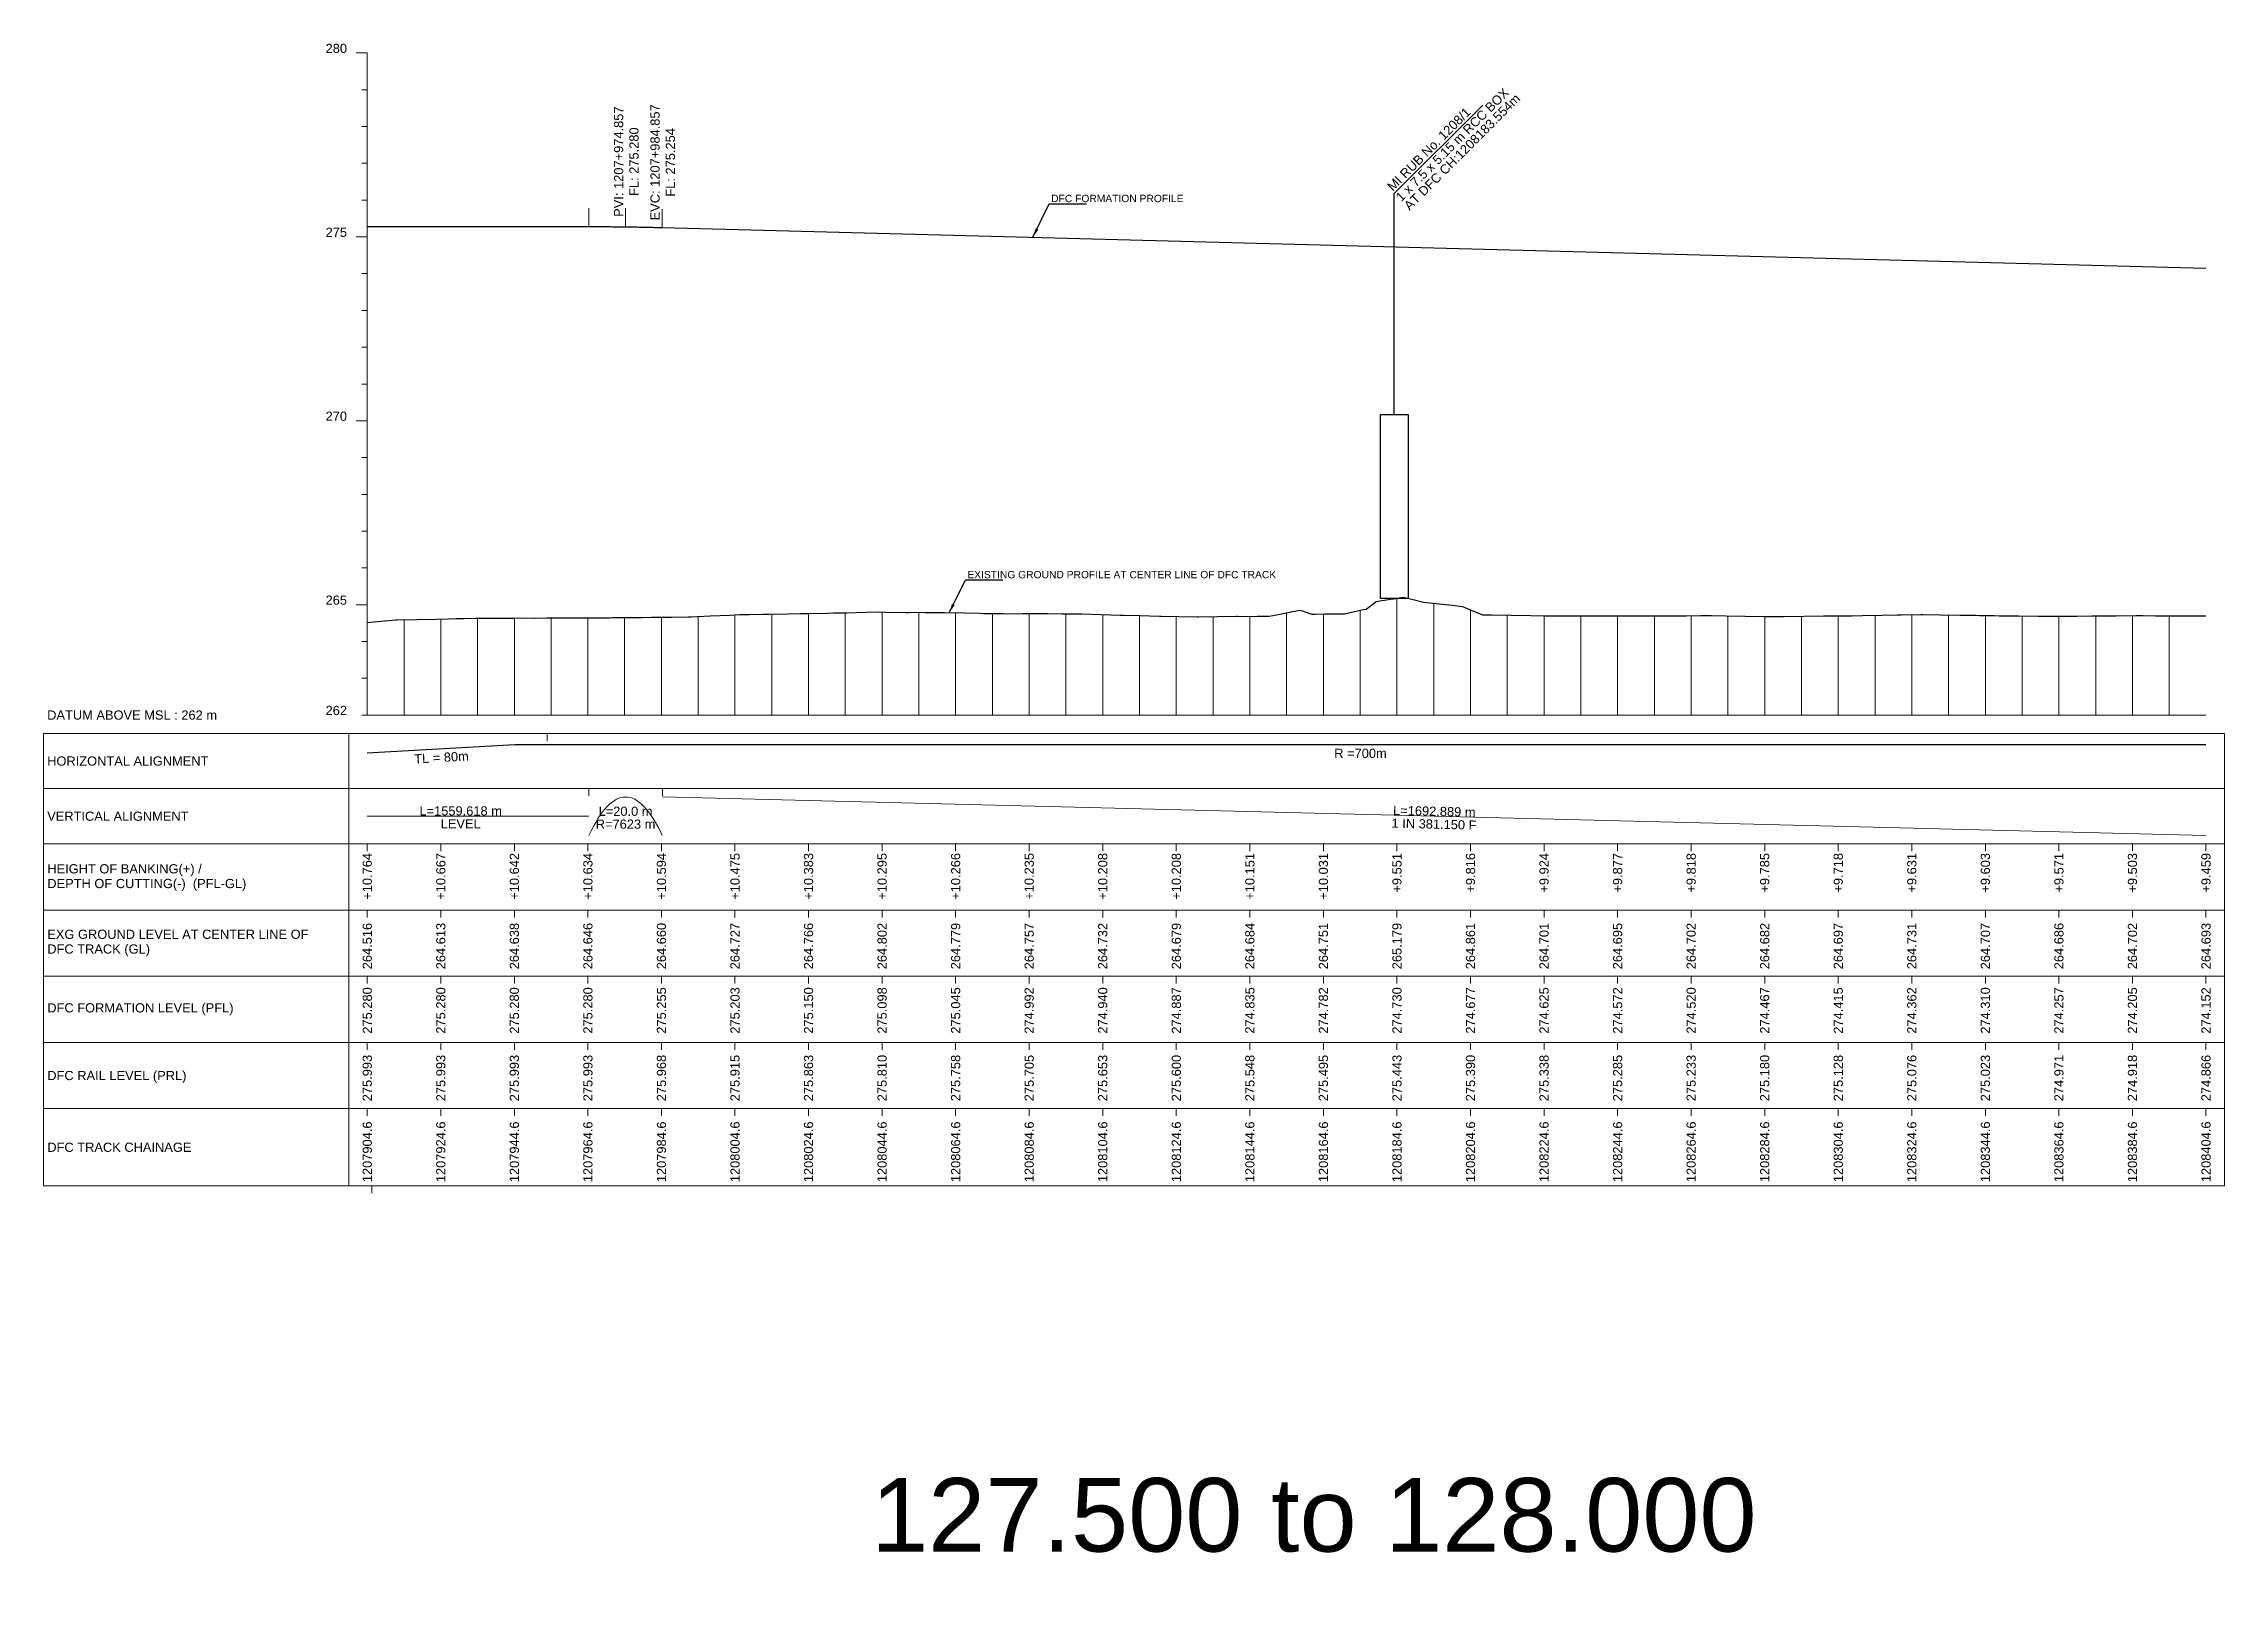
# Model space of a CAD drawing. Header units: metres. Extents: x 33905 to 43505, y -12340 to -11815.
# Drawn here: x 40912 to 41505, y -12237 to -11817 of the extents above; entities that cross this region are included whole.
import ezdxf
from ezdxf.enums import TextEntityAlignment as Align

# ---------------------------------------------------------------- set-up
doc = ezdxf.new("R2010")
doc.units = ezdxf.units.M
doc.header["$MEASUREMENT"] = 0
for name, color, linetype, lineweight in [('C-PROF-LABL-DG', 1, 'Continuous', 25), ('LS BRIDGE INDICATION', 10, 'Continuous', 30), ('LS CUT FILL', 10, 'Continuous', 0), ('LS DATUM', 7, 'Continuous', 0), ('LS DATUM X', 7, 'Continuous', 0), ('LS DATUM Y', 7, 'Continuous', 0), ('LS EXG GL', 7, 'Continuous', 0), ('LS EXG. GL', 7, 'Continuous', 0), ('LS FRAME', 7, 'Continuous', 0), ('LS PRO FL', 10, 'Continuous', 0), ('LS PRO. CUT & FILL', 10, 'Continuous', 0), ('LS PRO. DFCC CH', 10, 'Continuous', 0), ('LS PRO. FL', 10, 'Continuous', 0), ('LS PRO. RL', 10, 'Continuous', 0), ('LS PROFILE EXG GL', 7, 'Continuous', 30), ('LS PROFILE PRO FL', 1, 'Continuous', 30), ('LS TICKS', 7, 'Continuous', 0), ('Profile', 7, 'Continuous', 0), ('Profile Grid', 7, 'Continuous', 0), ('PROPOSED FL', 7, 'Continuous', 0)]:
    doc.layers.add(name, color=color, linetype=linetype, lineweight=lineweight)
for name, color, linetype in [("LS BRIDGE'S", 7, 'Continuous'), ('LS HORIZONTAL ALIGNMENT', 10, 'Continuous'), ('LS VERTICAL ALIGNMENT', 10, 'Continuous'), ('ref text', 3, 'Continuous')]:
    doc.layers.add(name, color=color, linetype=linetype)
doc.styles.add('Arial', font='arial.ttf')
doc.styles.get("Standard").update_dxf_attribs({"font": 'arial.ttf'})
doc.styles.add('Style-Arial', font='arial.ttf')
doc.styles.add('StyleArial', font='arial.ttf')
doc.dimstyles.get("Standard").update_dxf_attribs({"dimtxt": 0.18, "dimasz": 0.18, "dimexe": 0.18, "dimexo": 0.0625, "dimgap": 0.09, "dimtad": 0, "dimtih": 1, "dimtoh": 1, "dimdec": 4, "dimzin": 0, "dimdsep": 46, "dimtxsty": 'Standard', "dimcen": 0.09, "dimadec": 0, "dimazin": 0, "dimtfac": 1, "dimtdec": 4, "dimtofl": 0, "dimtmove": 0, "dimatfit": 3, "dimfxl": 1, "dimtolj": 1, "dimtzin": 0, "dimarcsym": 0})

msp = doc.modelspace()

# ---------------------------------------------------------------- texts
at = {"layer": 'C-PROF-LABL-DG', "color": 1, "linetype": 'Continuous', "lineweight": 25, "char_height": 2.5, "attachment_point": 5, "rotation": 90, "style": 'Arial'}
for s, insert in [('PVI: 1207+974.857\\PFL: 275.280', (41070.46, -11849.55)), ('EVC: 1207+984.857\\PFL: 275.254', (41080.36, -11849.74))]:
    msp.add_mtext(s, dxfattribs=dict(at, insert=insert))
at = {"layer": "LS BRIDGE'S", "color": 10}
for s, p in [('1 x 7.5 x 5.15 m RCC BOX', (41281.18, -11860.58)), ('MI RUB No. 1208/1', (41278.88, -11857.74)), ('AT DFC CH:1208183.554m', (41283.44, -11862.96))]:
    msp.add_text(s, height=2.5, rotation=45, dxfattribs=at).set_placement(p)
at = {"layer": 'LS CUT FILL', "style": 'Style-Arial'}
for s, p in [('+10.764', (41000, -12037.5)), ('+10.667', (41020, -12037.5)), ('+10.475', (41100, -12037.5)), ('+10.383', (41120, -12037.5)), ('+10.295', (41140, -12037.5)), ('+10.266', (41160, -12037.5)), ('+10.235', (41180, -12037.5)), ('+10.208', (41200, -12037.5)), ('+10.208', (41220, -12037.5)), ('+10.151', (41240, -12037.5)), ('+9.816', (41300, -12037.5)), ('+9.924', (41320, -12037.5)), ('+9.877', (41340, -12037.5)), ('+9.818', (41360, -12037.5)), ('+9.785', (41380, -12037.5)), ('+9.718', (41400, -12037.5)), ('+9.631', (41420, -12037.5)), ('+9.603', (41440, -12037.5)), ('+9.459', (41500, -12037.5))]:
    msp.add_text(s, height=2.5, rotation=90, dxfattribs=at).set_placement(p, align=Align.MIDDLE_RIGHT)
at = {"layer": 'LS CUT FILL', "color": 1, "lineweight": 0, "style": 'Style-Arial'}
for s, p in [('+10.642', (41040, -12037.5)), ('+10.634', (41060, -12037.5)), ('+10.594', (41080, -12037.5)), ('+10.031', (41260, -12037.5)), ('+9.551', (41280, -12037.5)), ('+9.571', (41460, -12037.5)), ('+9.503', (41480, -12037.5))]:
    msp.add_text(s, height=2.5, rotation=90, dxfattribs=at).set_placement(p, align=Align.MIDDLE_RIGHT)
at = {"layer": 'LS DATUM', "color": 7, "style": 'StyleArial'}
msp.add_text('DATUM ABOVE MSL : 262 m', height=2.5, rotation=0.00003, dxfattribs=at).set_placement((40912.97, -12000), align=Align.MIDDLE_LEFT)
at = {"layer": 'LS DATUM Y', "color": 7, "lineweight": 0, "style": 'Style-Arial'}
for s, p in [('280', (40994.5, -11820)), ('280', (40994.5, -11820)), ('275', (40994.5, -11870)), ('270', (40994.5, -11920)), ('265', (40994.5, -11970)), ('262', (40994.5, -12000))]:
    msp.add_text(s, height=2.5, dxfattribs=at).set_placement(p, align=Align.RIGHT)
at = {"layer": 'LS EXG GL', "style": 'Style-Arial'}
for s, p in [('264.516', (41000, -12056.5)), ('264.613', (41020, -12056.5)), ('264.638', (41040, -12056.5)), ('264.646', (41060, -12056.5)), ('264.660', (41080, -12056.5)), ('264.727', (41100, -12056.5)), ('264.766', (41120, -12056.5)), ('264.802', (41140, -12056.5)), ('264.779', (41160, -12056.5)), ('264.757', (41180, -12056.5)), ('264.861', (41300, -12056.5)), ('264.701', (41320, -12056.5)), ('264.695', (41340, -12056.5)), ('264.702', (41360, -12056.5)), ('264.682', (41380, -12056.5)), ('264.697', (41400, -12056.5)), ('264.731', (41420, -12056.5)), ('264.707', (41440, -12056.5)), ('264.686', (41460, -12056.5)), ('264.702', (41480, -12056.5)), ('264.693', (41500, -12056.5))]:
    msp.add_text(s, height=2.5, rotation=90, dxfattribs=at).set_placement(p, align=Align.MIDDLE_RIGHT)
at = {"layer": 'LS EXG GL', "color": 7, "lineweight": 0, "style": 'Style-Arial'}
for s, p in [('264.732', (41200, -12056.5)), ('264.679', (41220, -12056.5)), ('264.684', (41240, -12056.5)), ('264.751', (41260, -12056.5)), ('265.179', (41280, -12056.5))]:
    msp.add_text(s, height=2.5, rotation=90, dxfattribs=at).set_placement(p, align=Align.MIDDLE_RIGHT)
at = {"layer": 'LS EXG. GL', "color": 7, "style": 'StyleArial'}
for s, p in [('EXG GROUND LEVEL AT CENTER LINE OF ', (40913, -12059.6)), ('DFC TRACK (GL)', (40913, -12063.6))]:
    msp.add_text(s, height=2.5, rotation=0.00003, dxfattribs=at).set_placement(p, align=Align.MIDDLE_LEFT)
at = {"layer": 'LS HORIZONTAL ALIGNMENT', "style": 'StyleArial'}
msp.add_text('HORIZONTAL ALIGNMENT', height=2.5, rotation=0.00003, dxfattribs=at).set_placement((40912.97, -12012.5), align=Align.MIDDLE_LEFT)
at = {"layer": 'LS HORIZONTAL ALIGNMENT', "insert": (41020.19, -12011.54), "char_height": 2.5, "attachment_point": 5, "rotation": 3.23606, "line_spacing_factor": 0.6, "style": 'Style-Arial'}
msp.add_mtext('TL = 80m', dxfattribs=at)
at = {"layer": 'LS HORIZONTAL ALIGNMENT', "insert": (41270.08, -12010.42), "char_height": 2.5, "attachment_point": 5, "line_spacing_factor": 0.6, "style": 'Style-Arial'}
msp.add_mtext('R =700m', dxfattribs=at)
at = {"layer": 'LS PRO FL', "style": 'Style-Arial'}
for s, p in [('275.280', (41000, -12074)), ('275.280', (41020, -12074)), ('275.280', (41040, -12074)), ('275.280', (41060, -12074)), ('275.255', (41080, -12074)), ('275.203', (41100, -12074)), ('275.150', (41120, -12074)), ('275.098', (41140, -12074)), ('275.045', (41160, -12074)), ('274.992', (41180, -12074)), ('274.940', (41200, -12074)), ('274.887', (41220, -12074)), ('274.835', (41240, -12074)), ('274.782', (41260, -12074)), ('274.730', (41280, -12074)), ('274.677', (41300, -12074)), ('274.625', (41320, -12074)), ('274.572', (41340, -12074)), ('274.520', (41360, -12074)), ('274.467', (41380, -12074)), ('274.415', (41400, -12074)), ('274.362', (41420, -12074)), ('274.310', (41440, -12074)), ('274.257', (41460, -12074)), ('274.205', (41480, -12074)), ('274.152', (41500, -12074))]:
    msp.add_text(s, height=2.5, rotation=90, dxfattribs=at).set_placement(p, align=Align.MIDDLE_RIGHT)
at = {"layer": 'LS PRO. CUT & FILL', "color": 10, "style": 'StyleArial'}
for s, p in [('HEIGHT OF BANKING(+) /', (40913, -12041.8)), ('DEPTH OF CUTTING(-)  (PFL-GL)', (40913, -12045.8))]:
    msp.add_text(s, height=2.5, rotation=0.00003, dxfattribs=at).set_placement(p, align=Align.MIDDLE_LEFT)
at = {"layer": 'LS PRO. DFCC CH'}
for s, p in [('1207904.6', (41001.25, -12127)), ('1207924.6', (41021.25, -12127)), ('1207944.6', (41041.25, -12127)), ('1207964.6', (41061.25, -12127)), ('1207984.6', (41081.25, -12127)), ('1208004.6', (41101.25, -12127)), ('1208024.6', (41121.25, -12127)), ('1208044.6', (41141.25, -12127)), ('1208064.6', (41161.25, -12127)), ('1208084.6', (41181.25, -12127)), ('1208104.6', (41201.25, -12127)), ('1208124.6', (41221.25, -12127)), ('1208144.6', (41241.25, -12127)), ('1208164.6', (41261.25, -12127)), ('1208184.6', (41281.25, -12127)), ('1208204.6', (41301.25, -12127)), ('1208224.6', (41321.25, -12127)), ('1208244.6', (41341.25, -12127)), ('1208264.6', (41361.25, -12127)), ('1208284.6', (41381.25, -12127)), ('1208304.6', (41401.25, -12127)), ('1208324.6', (41421.25, -12127)), ('1208344.6', (41441.25, -12127)), ('1208364.6', (41461.25, -12127)), ('1208384.6', (41481.25, -12127)), ('1208404.6', (41501.25, -12127))]:
    msp.add_text(s, height=2.5, rotation=90, dxfattribs=at).set_placement(p)
at = {"layer": 'LS PRO. DFCC CH', "color": 10, "style": 'Style-Arial'}
msp.add_text('DFC TRACK CHAINAGE', height=2.5, rotation=0.00003, dxfattribs=at).set_placement((40913, -12117.5), align=Align.MIDDLE_LEFT)
at = {"layer": 'LS PRO. FL', "color": 10, "style": 'StyleArial'}
msp.add_text('DFC FORMATION LEVEL (PFL) ', height=2.5, rotation=0.00003, dxfattribs=at).set_placement((40913, -12079.6), align=Align.MIDDLE_LEFT)
at = {"layer": 'LS PRO. RL', "color": 10, "style": 'StyleArial'}
msp.add_text('DFC RAIL LEVEL (PRL)', height=2.5, rotation=0.00003, dxfattribs=at).set_placement((40913, -12098), align=Align.MIDDLE_LEFT)
at = {"layer": 'LS PRO. RL'}
for s, p in [('275.993', (41001.25, -12105)), ('275.993', (41021.25, -12105)), ('275.993', (41041.25, -12105)), ('275.993', (41061.25, -12105)), ('275.968', (41081.25, -12105)), ('275.915', (41101.25, -12105)), ('275.863', (41121.25, -12105)), ('275.810', (41141.25, -12105)), ('275.758', (41161.25, -12105)), ('275.705', (41181.25, -12105)), ('275.653', (41201.25, -12105)), ('275.600', (41221.25, -12105)), ('275.548', (41241.25, -12105)), ('275.495', (41261.25, -12105)), ('275.443', (41281.25, -12105)), ('275.390', (41301.25, -12105)), ('275.338', (41321.25, -12105)), ('275.285', (41341.25, -12105)), ('275.233', (41361.25, -12105)), ('275.180', (41381.25, -12105)), ('275.128', (41401.25, -12105)), ('275.076', (41421.25, -12105)), ('275.023', (41441.25, -12105)), ('274.971', (41461.25, -12105)), ('274.918', (41481.25, -12105)), ('274.866', (41501.25, -12105))]:
    msp.add_text(s, height=2.5, rotation=90, dxfattribs=at).set_placement(p)
at = {"layer": 'LS PROFILE EXG GL', "color": 7, "lineweight": 0, "style": 'Style-Arial'}
msp.add_text('EXISTING GROUND PROFILE AT CENTER LINE OF DFC TRACK', height=2, dxfattribs=at).set_placement((41163.19, -11962.82))
at = {"layer": 'LS PROFILE PRO FL', "style": 'Style-Arial'}
msp.add_text(' DFC FORMATION PROFILE', height=2, dxfattribs=at).set_placement((41185.19, -11860.56, 0))
at = {"layer": 'LS VERTICAL ALIGNMENT', "style": 'StyleArial'}
msp.add_text('VERTICAL ALIGNMENT', height=2.5, rotation=0.00003, dxfattribs=at).set_placement((40912.97, -12027.5), align=Align.MIDDLE_LEFT)
at = {"layer": 'LS VERTICAL ALIGNMENT', "insert": (41025.41, -12027.81), "char_height": 2.5, "attachment_point": 5, "line_spacing_factor": 0.84, "style": 'Style-Arial'}
msp.add_mtext('L=1559.618 m\\PLEVEL', dxfattribs=at)
at = {"layer": 'LS VERTICAL ALIGNMENT', "color": 1, "lineweight": 0, "insert": (41070.24, -12027.92), "char_height": 2.5, "attachment_point": 5, "line_spacing_factor": 0.84, "style": 'Style-Arial'}
msp.add_mtext('L=20.0 m\\PR=7623 m', dxfattribs=at)
at = {"layer": 'LS VERTICAL ALIGNMENT', "color": 1, "lineweight": 0, "insert": (41290.12, -12027.92), "char_height": 2.5, "attachment_point": 5, "rotation": 358.56708, "line_spacing_factor": 0.84, "style": 'Style-Arial'}
msp.add_mtext('L=1692.889 m\\P1 IN 381.150 F', dxfattribs=at)
at = {"layer": 'ref text', "color": 3, "insert": (41137, -12227.71), "char_height": 20, "width": 259.0433, "attachment_point": 7, "bg_fill": 3, "box_fill_scale": 1.5, "bg_fill_color": 256, "bg_fill_transparency": 0}
msp.add_mtext('127.500 to 128.000', dxfattribs=at)

# ---------------------------------------------------------------- linework, layer by layer
at = {"layer": 'LS BRIDGE INDICATION'}
msp.add_lwpolyline([(41275.54, -11918.33), (41283.04, -11918.33), (41283.04, -11968.33), (41275.54, -11968.33)], close=True, dxfattribs=at)
at = {"layer": "LS BRIDGE'S", "color": 10}
msp.add_lwpolyline([(41279.29, -11918.33), (41279.29, -11858.23), (41303.34, -11834.18)], dxfattribs=at)
at = {"layer": 'LS DATUM X', "color": 7, "linetype": 'Continuous', "lineweight": 0}
msp.add_line((41000, -12000), (41500, -12000), dxfattribs=at)
at = {"layer": 'LS DATUM Y', "color": 7, "linetype": 'Continuous', "lineweight": 0}
for p, q in [((40997, -11820), (41000, -11820)), ((40997, -11820), (41000, -11820)), ((41000, -12000), (41000, -11820)), ((40998.5, -11830), (41000, -11830)), ((40998.5, -11840), (41000, -11840)), ((40998.5, -11850), (41000, -11850)), ((40998.5, -11860), (41000, -11860)), ((40997, -11870), (41000, -11870)), ((40998.5, -11880), (41000, -11880)), ((40998.5, -11890), (41000, -11890)), ((40998.5, -11900), (41000, -11900)), ((40998.5, -11910), (41000, -11910)), ((40997, -11920), (41000, -11920)), ((40998.5, -11930), (41000, -11930)), ((40998.5, -11940), (41000, -11940)), ((40998.5, -11950), (41000, -11950)), ((40998.5, -11960), (41000, -11960)), ((40997, -11970), (41000, -11970)), ((40998.5, -11980), (41000, -11980)), ((40998.5, -11990), (41000, -11990)), ((40998.5, -12000), (41000, -12000))]:
    msp.add_line(p, q, dxfattribs=at)
at = {"layer": 'LS FRAME'}
for points in [[(40995, -12005), (40912, -12005), (40912, -12020), (40995, -12020)], [(40995, -12020), (40912, -12020), (40912, -12035), (40995, -12035)], [(40995, -12035), (40912, -12035), (40912, -12053), (40995, -12053)], [(40995, -12053), (40912, -12053), (40912, -12071), (40995, -12071)], [(40995, -12071), (40912, -12071), (40912, -12089), (40995, -12089)], [(40995, -12089), (40912, -12089), (40912, -12107), (40995, -12107)], [(40995, -12107), (40912, -12107), (40912, -12128), (40995, -12128)]]:
    msp.add_lwpolyline(points, dxfattribs=at)
at = {"layer": 'LS FRAME', "color": 7, "linetype": 'Continuous', "lineweight": 0, "flags": 128}
for points in [[(40995, -12020), (41505, -12020), (41505, -12005), (40995, -12005), (40995, -12020)], [(40995, -12035), (41505, -12035), (41505, -12020), (40995, -12020), (40995, -12035)], [(40995, -12053), (41505, -12053), (41505, -12035), (40995, -12035), (40995, -12053)], [(40995, -12071), (41505, -12071), (41505, -12053), (40995, -12053), (40995, -12071)], [(40995, -12089), (41505, -12089), (41505, -12071), (40995, -12071), (40995, -12089)], [(40995, -12107), (41505, -12107), (41505, -12089), (40995, -12089), (40995, -12107)], [(40995, -12128), (41505, -12128), (41505, -12107), (40995, -12107), (40995, -12128)]]:
    msp.add_lwpolyline(points, close=True, dxfattribs=at)
at = {"layer": 'LS HORIZONTAL ALIGNMENT', "flags": 128}
msp.add_lwpolyline([(41000, -12010.25), (41040.15, -12008), (41040.15, -12008), (41500, -12008)], dxfattribs=at)
at = {"layer": 'LS PROFILE EXG GL', "flags": 128}
msp.add_lwpolyline([(41000, -11974.84), (41002.82, -11974.56), (41007.75, -11974.09), (41008.15, -11974.08), (41013.49, -11973.99), (41018.82, -11973.89), (41022.13, -11973.83), (41024.15, -11973.77), (41026.23, -11973.71), (41029.49, -11973.69), (41034.82, -11973.65), (41040.15, -11973.62), (41042.57, -11973.6), (41045.46, -11973.63), (41045.59, -11973.63), (41048.78, -11973.55), (41050.77, -11973.55), (41056.08, -11973.54), (41061.39, -11973.53), (41066.1, -11973.53), (41066.7, -11973.52), (41072.02, -11973.48), (41074.79, -11973.46), (41077.33, -11973.43), (41082.64, -11973.37), (41087.33, -11973.31), (41087.95, -11973.29), (41093.26, -11973.04), (41098.57, -11972.8), (41101.3, -11972.67), (41103.88, -11972.64), (41107.5, -11972.59), (41109.19, -11972.55), (41114.5, -11972.44), (41117.79, -11972.38), (41119.81, -11972.35), (41125.12, -11972.27), (41126.73, -11972.25), (41130.43, -11972.17), (41135.74, -11972.05), (41139.3, -11971.97), (41141.05, -11972), (41146.36, -11972.12), (41147.21, -11972.13), (41147.71, -11972.05), (41151.67, -11972.09), (41155.58, -11972.12), (41156.98, -11972.15), (41162.29, -11972.25), (41166.47, -11972.33), (41167.6, -11972.35), (41172.91, -11972.43), (41173.84, -11972.44), (41178.22, -11972.43), (41183.53, -11972.42), (41184.96, -11972.42), (41188.84, -11972.46), (41194.15, -11972.51), (41194.27, -11972.52), (41199.47, -11972.66), (41204.78, -11972.81), (41205.76, -11972.83), (41210.09, -11972.98), (41215.4, -11973.15), (41215.86, -11973.16), (41220.71, -11973.22), (41225.55, -11973.28), (41226.02, -11973.27), (41231.33, -11973.22), (41236.28, -11973.16), (41236.64, -11973.16), (41238.62, -11973.17), (41241.95, -11973.15), (41245.22, -11973.12), (41247.26, -11972.72), (41252.57, -11971.67), (41253.72, -11971.44), (41256.85, -11972.61), (41257.88, -11972.57), (41260.4, -11972.47), (41263.19, -11972.47), (41265.84, -11972.47), (41268.5, -11971.85), (41270.93, -11971.29), (41271.65, -11971.22), (41273.81, -11969.56), (41274.39, -11969.11), (41278.24, -11968.51), (41279.12, -11968.36), (41281.68, -11967.92), (41284.43, -11968.59), (41287.24, -11969.27), (41289.74, -11969.55), (41295.05, -11970.16), (41297.86, -11970.49), (41300.36, -11971.55), (41302.03, -11972.25), (41303.24, -11972.72), (41305.67, -11972.76), (41310.98, -11972.84), (41316.29, -11972.93), (41320.35, -11973), (41321.61, -11973.02), (41323.83, -11973.05), (41324.26, -11973.05), (41326.92, -11973.06), (41328.66, -11973.06), (41332.23, -11973.06), (41337.54, -11973.06), (41342.85, -11973.05), (41342.94, -11973.05), (41343.67, -11973.06), (41348.16, -11973.04), (41349.04, -11973.04), (41353.47, -11973.02), (41358.78, -11972.99), (41362.64, -11972.97), (41364.09, -11972.95), (41365.55, -11972.92), (41369.4, -11972.99), (41374.71, -11973.09), (41380.02, -11973.18), (41381.14, -11973.2), (41381.78, -11973.21), (41383.51, -11973.19), (41385.33, -11973.17), (41390.64, -11973.12), (41395.95, -11973.07), (41401.26, -11973.02), (41403.74, -11972.99), (41406.57, -11972.94), (41411.88, -11972.84), (41415.99, -11972.77), (41417.19, -11972.74), (41422.5, -11972.64), (41423.08, -11972.63), (41427.81, -11972.71), (41433.12, -11972.81), (41437.39, -11972.88), (41438.43, -11972.9), (41442.4, -11972.97), (41443.75, -11972.99), (41444.51, -11973), (41449.06, -11973.04), (41454.37, -11973.09), (41459.68, -11973.14), (41461.12, -11973.15), (41464.99, -11973.08), (41468.93, -11973.01), (41470.3, -11973), (41475.61, -11972.99), (41480.92, -11972.98), (41482.84, -11972.97), (41486.23, -11973.01), (41490.38, -11973.05), (41491.54, -11973.05), (41496.85, -11973.07), (41500, -11973.07)], dxfattribs=at)
at = {"layer": 'LS PROFILE PRO FL', "flags": 128}
msp.add_lwpolyline([(41000, -11867.2), (41060.24, -11867.2), (41060.67, -11867.2), (41061.09, -11867.2), (41061.52, -11867.2), (41061.94, -11867.2), (41062.37, -11867.2), (41062.79, -11867.2), (41063.22, -11867.21), (41063.65, -11867.21), (41064.07, -11867.21), (41064.5, -11867.21), (41064.92, -11867.21), (41065.35, -11867.22), (41065.77, -11867.22), (41066.2, -11867.22), (41066.62, -11867.23), (41067.05, -11867.23), (41067.48, -11867.23), (41067.9, -11867.24), (41068.33, -11867.24), (41068.75, -11867.25), (41069.18, -11867.25), (41069.6, -11867.26), (41070.03, -11867.26), (41070.45, -11867.27), (41070.88, -11867.27), (41071.31, -11867.28), (41071.73, -11867.29), (41072.16, -11867.29), (41072.58, -11867.3), (41073.01, -11867.31), (41073.43, -11867.31), (41073.86, -11867.32), (41074.28, -11867.33), (41074.71, -11867.34), (41075.14, -11867.35), (41075.56, -11867.35), (41075.99, -11867.36), (41076.41, -11867.37), (41076.84, -11867.38), (41077.26, -11867.39), (41077.69, -11867.4), (41078.11, -11867.41), (41078.54, -11867.42), (41078.96, -11867.43), (41079.39, -11867.44), (41079.82, -11867.45), (41080.24, -11867.46), (41500, -11878.48)], dxfattribs=at)
at = {"layer": 'LS TICKS', "color": 7, "linetype": 'Continuous', "lineweight": 0, "flags": 128}
for points in [[(41048.92, -12007), (41048.92, -12005)], [(41060.28, -12022), (41060.28, -12020)], [(41080.28, -12022), (41080.28, -12020)], [(41000, -12037), (41000, -12035)], [(41020, -12037), (41020, -12035)], [(41040, -12037), (41040, -12035)], [(41060, -12037), (41060, -12035)], [(41080, -12037), (41080, -12035)], [(41100, -12037), (41100, -12035)], [(41120, -12037), (41120, -12035)], [(41140, -12037), (41140, -12035)], [(41160, -12037), (41160, -12035)], [(41180, -12037), (41180, -12035)], [(41200, -12037), (41200, -12035)], [(41220, -12037), (41220, -12035)], [(41240, -12037), (41240, -12035)], [(41260, -12037), (41260, -12035)], [(41280, -12037), (41280, -12035)], [(41300, -12037), (41300, -12035)], [(41320, -12037), (41320, -12035)], [(41340, -12037), (41340, -12035)], [(41360, -12037), (41360, -12035)], [(41380, -12037), (41380, -12035)], [(41400, -12037), (41400, -12035)], [(41420, -12037), (41420, -12035)], [(41440, -12037), (41440, -12035)], [(41460, -12037), (41460, -12035)], [(41480, -12037), (41480, -12035)], [(41500, -12037), (41500, -12035)], [(41000, -12055), (41000, -12053)], [(41020, -12055), (41020, -12053)], [(41040, -12055), (41040, -12053)], [(41060, -12055), (41060, -12053)], [(41080, -12055), (41080, -12053)], [(41100, -12055), (41100, -12053)], [(41120, -12055), (41120, -12053)], [(41140, -12055), (41140, -12053)], [(41160, -12055), (41160, -12053)], [(41180, -12055), (41180, -12053)], [(41200, -12055), (41200, -12053)], [(41220, -12055), (41220, -12053)], [(41240, -12055), (41240, -12053)], [(41260, -12055), (41260, -12053)], [(41280, -12055), (41280, -12053)], [(41300, -12055), (41300, -12053)], [(41320, -12055), (41320, -12053)], [(41340, -12055), (41340, -12053)], [(41360, -12055), (41360, -12053)], [(41380, -12055), (41380, -12053)], [(41400, -12055), (41400, -12053)], [(41420, -12055), (41420, -12053)], [(41440, -12055), (41440, -12053)], [(41460, -12055), (41460, -12053)], [(41480, -12055), (41480, -12053)], [(41500, -12055), (41500, -12053)], [(41000, -12073), (41000, -12071)], [(41020, -12073), (41020, -12071)], [(41040, -12073), (41040, -12071)], [(41060, -12073), (41060, -12071)], [(41080, -12073), (41080, -12071)], [(41100, -12073), (41100, -12071)], [(41120, -12073), (41120, -12071)], [(41140, -12073), (41140, -12071)], [(41160, -12073), (41160, -12071)], [(41180, -12073), (41180, -12071)], [(41200, -12073), (41200, -12071)], [(41220, -12073), (41220, -12071)], [(41240, -12073), (41240, -12071)], [(41260, -12073), (41260, -12071)], [(41280, -12073), (41280, -12071)], [(41300, -12073), (41300, -12071)], [(41320, -12073), (41320, -12071)], [(41340, -12073), (41340, -12071)], [(41360, -12073), (41360, -12071)], [(41380, -12073), (41380, -12071)], [(41400, -12073), (41400, -12071)], [(41420, -12073), (41420, -12071)], [(41440, -12073), (41440, -12071)], [(41460, -12073), (41460, -12071)], [(41480, -12073), (41480, -12071)], [(41500, -12073), (41500, -12071)], [(41000, -12091), (41000, -12089)], [(41020, -12091), (41020, -12089)], [(41040, -12091), (41040, -12089)], [(41060, -12091), (41060, -12089)], [(41080, -12091), (41080, -12089)], [(41100, -12091), (41100, -12089)], [(41120, -12091), (41120, -12089)], [(41140, -12091), (41140, -12089)], [(41160, -12091), (41160, -12089)], [(41180, -12091), (41180, -12089)], [(41200, -12091), (41200, -12089)], [(41220, -12091), (41220, -12089)], [(41240, -12091), (41240, -12089)], [(41260, -12091), (41260, -12089)], [(41280, -12091), (41280, -12089)], [(41300, -12091), (41300, -12089)], [(41320, -12091), (41320, -12089)], [(41340, -12091), (41340, -12089)], [(41360, -12091), (41360, -12089)], [(41380, -12091), (41380, -12089)], [(41400, -12091), (41400, -12089)], [(41420, -12091), (41420, -12089)], [(41440, -12091), (41440, -12089)], [(41460, -12091), (41460, -12089)], [(41480, -12091), (41480, -12089)], [(41500, -12091), (41500, -12089)], [(41000, -12109), (41000, -12107)], [(41020, -12109), (41020, -12107)], [(41040, -12109), (41040, -12107)], [(41060, -12109), (41060, -12107)], [(41080, -12109), (41080, -12107)], [(41100, -12109), (41100, -12107)], [(41120, -12109), (41120, -12107)], [(41140, -12109), (41140, -12107)], [(41160, -12109), (41160, -12107)], [(41180, -12109), (41180, -12107)], [(41200, -12109), (41200, -12107)], [(41220, -12109), (41220, -12107)], [(41240, -12109), (41240, -12107)], [(41260, -12109), (41260, -12107)], [(41280, -12109), (41280, -12107)], [(41300, -12109), (41300, -12107)], [(41320, -12109), (41320, -12107)], [(41340, -12109), (41340, -12107)], [(41360, -12109), (41360, -12107)], [(41380, -12109), (41380, -12107)], [(41400, -12109), (41400, -12107)], [(41420, -12109), (41420, -12107)], [(41440, -12109), (41440, -12107)], [(41460, -12109), (41460, -12107)], [(41480, -12109), (41480, -12107)], [(41500, -12109), (41500, -12107)], [(41001.25, -12130), (41001.25, -12128)]]:
    msp.add_lwpolyline(points, dxfattribs=at)
at = {"layer": 'LS VERTICAL ALIGNMENT', "color": 1, "linetype": 'Continuous', "lineweight": 0, "flags": 128}
for points in [[(41060.24, -12032.75), (41060.87, -12031.48), (41061.49, -12030.29), (41062.12, -12029.18), (41062.74, -12028.16), (41063.37, -12027.21), (41063.99, -12026.35), (41064.62, -12025.57), (41065.24, -12024.87), (41065.87, -12024.26), (41066.49, -12023.73), (41067.12, -12023.28), (41067.74, -12022.91), (41068.37, -12022.62), (41068.99, -12022.41), (41069.62, -12022.29), (41070.87, -12022.29), (41071.49, -12022.41), (41072.12, -12022.62), (41072.74, -12022.91), (41073.37, -12023.28), (41073.99, -12023.73), (41074.62, -12024.26), (41075.24, -12024.87), (41075.87, -12025.57), (41076.49, -12026.35), (41077.12, -12027.21), (41077.74, -12028.16), (41078.37, -12029.18), (41078.99, -12030.29), (41079.62, -12031.48), (41080.24, -12032.75)], [(41080.24, -12022.25), (41500, -12032.75)], [(41000, -12027.5), (41060.24, -12027.5)]]:
    msp.add_lwpolyline(points, dxfattribs=at)
at = {"layer": 'Profile', "color": 1, "linetype": 'Continuous', "lineweight": 0}
for p, q in [((41060.24, -11867.2), (41060.24, -11862.2)), ((41070.24, -11867.2), (41070.24, -11862.2)), ((41080.24, -11867.46), (41080.24, -11862.46))]:
    msp.add_line(p, q, dxfattribs=at)
at = {"layer": 'Profile Grid'}
for p, q in [((41110, -12000), (41110, -11972.53)), ((41120, -11972.34), (41120, -12000)), ((41130, -11972.18), (41130, -12000)), ((41140, -11971.98), (41140, -12000)), ((41150, -11972.07), (41150, -12000)), ((41160, -11972.21), (41160, -12000)), ((41170, -11972.39), (41170, -12000)), ((41180, -11972.43), (41180, -12000)), ((41190, -11972.47), (41190, -12000)), ((41250, -12000), (41250, -11972.18)), ((41260, -11972.49), (41260, -12000)), ((41270, -11971.5), (41270, -12000)), ((41280, -11968.21), (41280, -12000)), ((41290, -11969.58), (41290, -12000)), ((41300, -11971.39), (41300, -12000)), ((41010, -12000), (41010, -11974.05)), ((41020, -12000), (41020, -11973.87)), ((41030, -12000), (41030, -11973.69)), ((41040, -12000), (41040, -11973.62)), ((41050, -12000), (41050, -11973.55)), ((41060, -12000), (41060, -11973.54)), ((41070, -12000), (41070, -11973.49)), ((41080, -12000), (41080, -11973.4)), ((41090, -12000), (41090, -11973.19)), ((41100, -12000), (41100, -11972.73)), ((41200, -11972.68), (41200, -12000)), ((41210, -12000), (41210, -11972.97)), ((41220, -12000), (41220, -11973.21)), ((41230, -12000), (41230, -11973.23)), ((41240, -12000), (41240, -11973.16)), ((41310, -11972.83), (41310, -12000)), ((41320, -12000), (41320, -11972.99)), ((41330, -12000), (41330, -11973.06)), ((41340, -12000), (41340, -11973.05)), ((41350, -12000), (41350, -11973.03)), ((41360, -12000), (41360, -11972.98)), ((41370, -12000), (41370, -11973)), ((41380, -12000), (41380, -11973.18)), ((41390, -12000), (41390, -11973.13)), ((41400, -12000), (41400, -11973.03)), ((41410, -12000), (41410, -11972.88)), ((41420, -11972.69), (41420, -12000)), ((41430, -11972.75), (41430, -12000)), ((41440, -11972.93), (41440, -12000)), ((41450, -11973.05), (41450, -12000)), ((41460, -12000), (41460, -11973.14)), ((41470, -12000), (41470, -11973.01)), ((41480, -11972.98), (41480, -12000)), ((41490, -11973.05), (41490, -12000))]:
    msp.add_line(p, q, dxfattribs=at)
at = {"layer": 'PROPOSED FL', "color": 1, "linetype": 'Continuous', "lineweight": 0, "flags": 128}
msp.add_lwpolyline([(41060.24, -11867.2), (41060.67, -11867.2), (41061.09, -11867.2), (41061.52, -11867.2), (41061.94, -11867.2), (41062.37, -11867.2), (41062.79, -11867.2), (41063.22, -11867.21), (41063.65, -11867.21), (41064.07, -11867.21), (41064.5, -11867.21), (41064.92, -11867.21), (41065.35, -11867.22), (41065.77, -11867.22), (41066.2, -11867.22), (41066.62, -11867.23), (41067.05, -11867.23), (41067.48, -11867.23), (41067.9, -11867.24), (41068.33, -11867.24), (41068.75, -11867.25), (41069.18, -11867.25), (41069.6, -11867.26), (41070.03, -11867.26), (41070.45, -11867.27), (41070.88, -11867.27), (41071.31, -11867.28), (41071.73, -11867.29), (41072.16, -11867.29), (41072.58, -11867.3), (41073.01, -11867.31), (41073.43, -11867.31), (41073.86, -11867.32), (41074.28, -11867.33), (41074.71, -11867.34), (41075.14, -11867.35), (41075.56, -11867.35), (41075.99, -11867.36), (41076.41, -11867.37), (41076.84, -11867.38), (41077.26, -11867.39), (41077.69, -11867.4), (41078.11, -11867.41), (41078.54, -11867.42), (41078.96, -11867.43), (41079.39, -11867.44), (41079.82, -11867.45), (41080.24, -11867.46)], dxfattribs=at)

msp.set_redraw_order([(e.dxf.handle, doc.entitydb.next_handle()) for e in msp.query("TEXT MTEXT ATTDEF DIMENSION ARC_DIMENSION")])  # texts and dimensions are drawn at this point

# ---------------------------------------------------------------- leaders
at = {"layer": 'LS PROFILE EXG GL', "color": 7, "lineweight": -3}
msp.add_leader([(41158.27, -11972.18), (41162.68, -11963.27), (41172.82, -11963.27)], dimstyle='Standard', override={"dimasz": 2.5, "dimexe": 0.25, "dimexo": 0.25, "dimgap": 0.25, "dimtad": 0, "dimtih": 0, "dimtoh": 0, "dimzin": 11, "dimadec": 4, "dimazin": 3, "dimatfit": 1, "dimfrac": 2, "dimtolj": 0, "dimtzin": 11}, dxfattribs=at)
at = {"layer": 'LS PROFILE PRO FL', "lineweight": -3}
msp.add_leader([(41181.02, -11870.11, 0), (41185.47, -11861.02, 0), (41195.61, -11861.02, 0)], dimstyle='Standard', override={"dimasz": 2.5, "dimexe": 0.25, "dimexo": 0.25, "dimgap": 0.25, "dimtad": 0, "dimtih": 0, "dimtoh": 0, "dimzin": 11, "dimadec": 4, "dimazin": 3, "dimatfit": 1, "dimfrac": 2, "dimtolj": 0, "dimtzin": 11}, dxfattribs=at)

doc.saveas('drawing.dxf')
